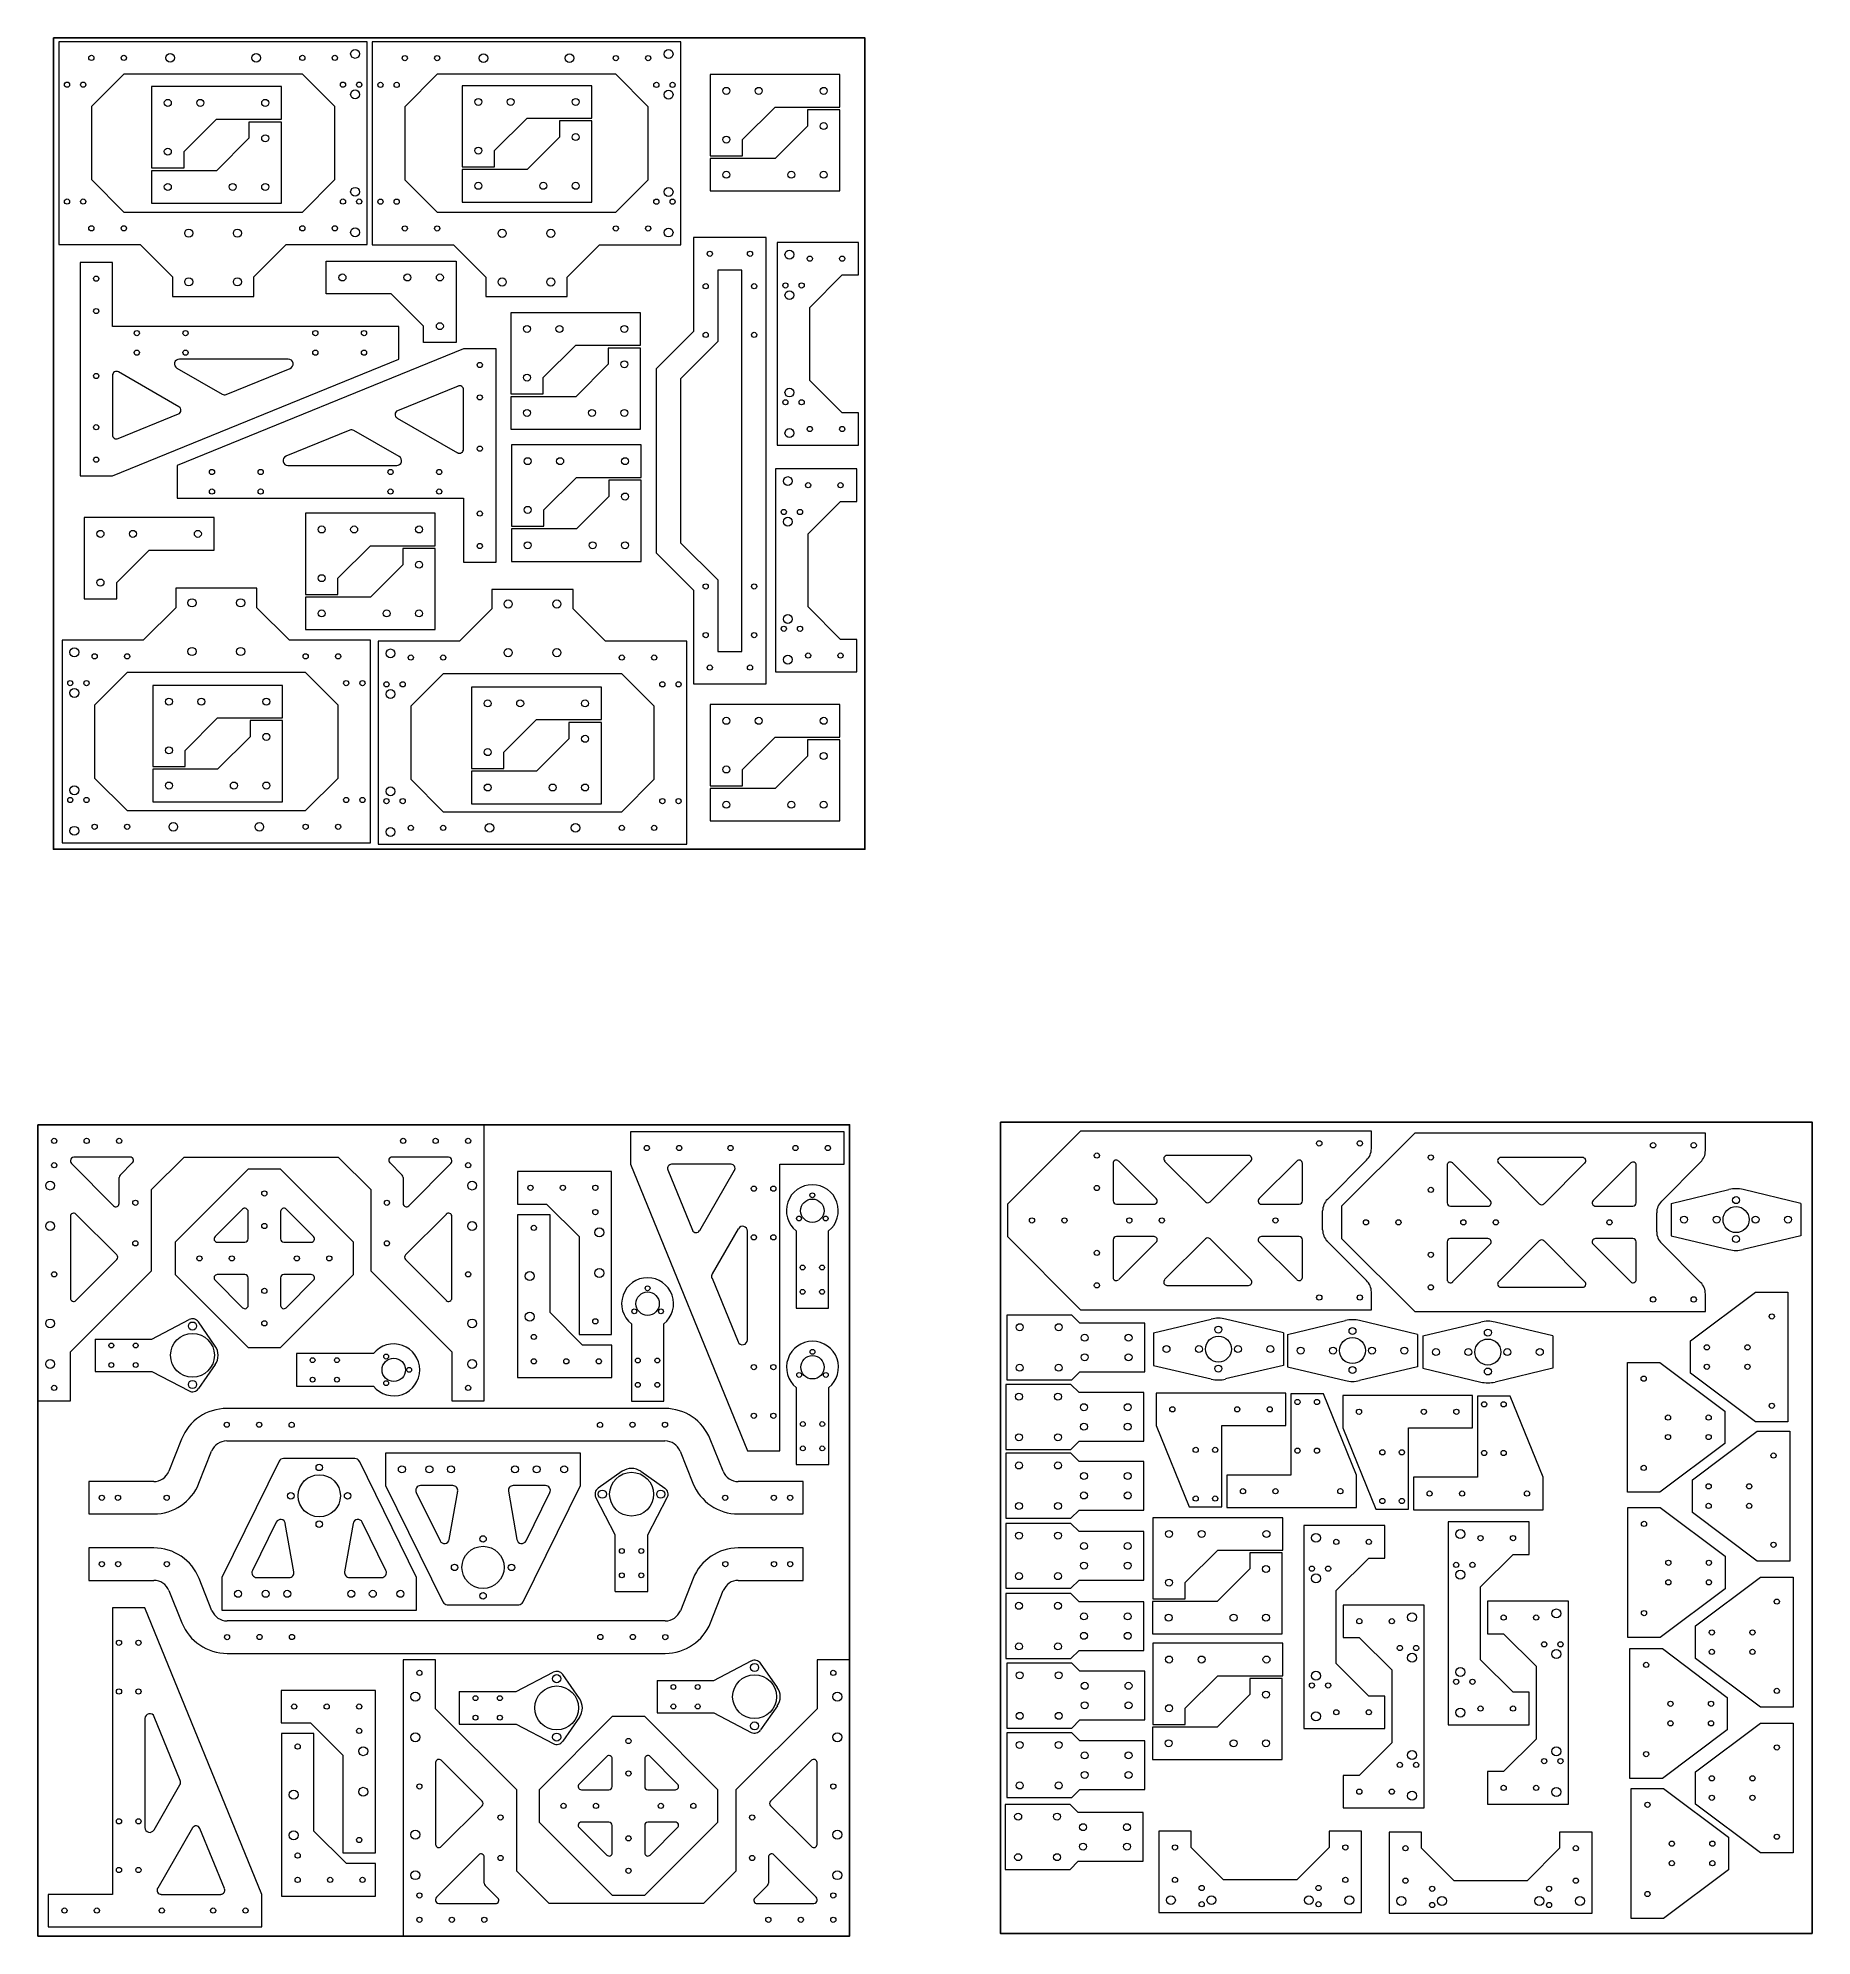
# Model space of a CAD drawing. Header units: millimetres. Extents: x 0 to 1093, y -500 to 670.
import ezdxf

# ---------------------------------------------------------------- set-up
doc = ezdxf.new("R2010")
doc.units = ezdxf.units.MM

msp = doc.modelspace()

# ---------------------------------------------------------------- linework, layer by layer
at = {"color": 7, "linetype": 'Continuous', "lineweight": 0}
for p, q in [((12.9, 667.4), (12.9, 542.4)), ((202.9, 667.4), (12.9, 667.4)), ((202.9, 542.4), (202.9, 667.4)), ((206, 667.3), (206, 542.3)), ((396, 667.3), (206, 667.3)), ((396, 542.3), (396, 667.3)), ((52.9, 647.4), (32.9, 627.4)), ((162.9, 647.4), (52.9, 647.4)), ((182.9, 627.4), (162.9, 647.4)), ((246, 647.3), (226, 627.3)), ((356, 647.3), (246, 647.3)), ((376, 627.3), (356, 647.3)), ((414.1, 647.1), (414.1, 597.1)), ((494.1, 647.1), (414.1, 647.1)), ((494.1, 627.1), (494.1, 647.1)), ((70, 639.7), (70, 589.7)), ((150, 639.7), (70, 639.7)), ((150, 619.7), (150, 639.7)), ((261.3, 640.3), (261.3, 590.3)), ((341.3, 640.3), (261.3, 640.3)), ((341.3, 620.3), (341.3, 640.3)), ((32.9, 627.4), (32.9, 582.4)), ((182.9, 582.4), (182.9, 627.4)), ((226, 627.3), (226, 582.3)), ((281.3, 600.3), (301.3, 620.3)), ((301.3, 620.3), (341.3, 620.3)), ((376, 582.3), (376, 627.3)), ((434.1, 607.1), (454.1, 627.1)), ((454.1, 627.1), (494.1, 627.1)), ((474.1, 625.4), (474.1, 615.4)), ((494.1, 625.4), (474.1, 625.4)), ((494.1, 575.4), (494.1, 625.4)), ((90, 599.7), (110, 619.7)), ((110, 619.7), (150, 619.7)), ((130, 617.9), (130, 607.9)), ((150, 617.9), (130, 617.9)), ((150, 567.9), (150, 617.9)), ((321.3, 608.6), (301.3, 588.6)), ((321.3, 618.6), (321.3, 608.6)), ((341.3, 618.6), (321.3, 618.6)), ((341.3, 568.6), (341.3, 618.6)), ((474.1, 615.4), (454.1, 595.4)), ((90, 589.7), (90, 599.7)), ((130, 607.9), (110, 587.9)), ((281.3, 590.3), (281.3, 600.3)), ((414.1, 597.1), (434.1, 597.1)), ((434.1, 597.1), (434.1, 607.1)), ((70, 589.7), (90, 589.7)), ((110, 587.9), (70, 587.9)), ((70, 587.9), (70, 567.9)), ((261.3, 590.3), (281.3, 590.3)), ((301.3, 588.6), (261.3, 588.6)), ((261.3, 588.6), (261.3, 568.6)), ((454.1, 595.4), (414.1, 595.4)), ((414.1, 595.4), (414.1, 575.4)), ((32.9, 582.4), (52.9, 562.4)), ((162.9, 562.4), (182.9, 582.4)), ((226, 582.3), (246, 562.3)), ((356, 562.3), (376, 582.3)), ((414.1, 575.4), (494.1, 575.4)), ((52.9, 562.4), (162.9, 562.4)), ((70, 567.9), (150, 567.9)), ((246, 562.3), (356, 562.3)), ((261.3, 568.6), (341.3, 568.6)), ((12.9, 542.4), (62.9, 542.4)), ((62.9, 542.4), (82.9, 522.4)), ((132.9, 522.4), (152.9, 542.4)), ((152.9, 542.4), (202.9, 542.4)), ((206, 542.3), (256, 542.3)), ((256, 542.3), (276, 522.3)), ((326, 522.3), (346, 542.3)), ((346, 542.3), (396, 542.3)), ((403.9, 546.7), (403.9, 488.9)), ((448.7, 546.7), (403.9, 546.7)), ((448.7, 271.7), (448.7, 546.7)), ((455.5, 543.7), (455.5, 418.7)), ((505.5, 543.7), (455.5, 543.7)), ((505.5, 523.7), (505.5, 543.7)), ((25.9, 531.4), (25.9, 399.8)), ((45.9, 531.4), (25.9, 531.4)), ((45.9, 491.8), (45.9, 531.4)), ((177.6, 532.1), (257.6, 532.1)), ((177.6, 512.1), (177.6, 532.1)), ((257.6, 532.1), (257.6, 482.1)), ((418.9, 526.7), (418.9, 482.7)), ((433.7, 526.7), (418.9, 526.7)), ((433.7, 291.7), (433.7, 526.7)), ((82.9, 522.4), (82.9, 510.4)), ((132.9, 510.4), (132.9, 522.4)), ((276, 522.3), (276, 510.3)), ((326, 510.3), (326, 522.3)), ((475.5, 503.7), (495.5, 523.7)), ((495.5, 523.7), (505.5, 523.7)), ((82.9, 510.4), (132.9, 510.4)), ((217.6, 512.1), (177.6, 512.1)), ((237.6, 492.1), (217.6, 512.1)), ((276, 510.3), (326, 510.3)), ((475.5, 458.7), (475.5, 503.7)), ((222.4, 491.8), (45.9, 491.8)), ((222.4, 471.8), (222.4, 491.8)), ((237.6, 482.1), (237.6, 492.1)), ((291.3, 500.4), (291.3, 450.4)), ((371.3, 500.4), (291.3, 500.4)), ((371.3, 480.4), (371.3, 500.4)), ((257.6, 482.1), (237.6, 482.1)), ((311.3, 460.4), (331.3, 480.4)), ((331.3, 480.4), (371.3, 480.4)), ((403.9, 488.9), (380.9, 465.9)), ((418.9, 482.7), (395.9, 459.7)), ((45.9, 399.8), (222.4, 471.8)), ((262.2, 478.2), (85.7, 406.2)), ((154.2, 471.8), (87.1, 471.8)), ((282.2, 478.2), (262.2, 478.2)), ((282.2, 346.6), (282.2, 478.2)), ((351.3, 468.6), (331.3, 448.6)), ((351.3, 478.6), (351.3, 468.6)), ((371.3, 478.6), (351.3, 478.6)), ((371.3, 428.6), (371.3, 478.6)), ((45.9, 461.7), (45.9, 425.1)), ((86.8, 442.4), (49.7, 463.9)), ((85.6, 466.2), (113.4, 450.2)), ((116, 450), (155.3, 466)), ((311.3, 450.4), (311.3, 460.4)), ((380.9, 465.9), (380.9, 352.4)), ((395.9, 459.7), (395.9, 358.6)), ((495.5, 438.7), (475.5, 458.7)), ((258.8, 455.2), (221.6, 440)), ((262.2, 416.3), (262.2, 452.9)), ((291.3, 450.4), (311.3, 450.4)), ((331.3, 448.6), (291.3, 448.6)), ((291.3, 448.6), (291.3, 428.6)), ((49.4, 422.8), (86.5, 438)), ((221.3, 435.5), (258.5, 414.1)), ((505.5, 438.7), (495.5, 438.7)), ((505.5, 418.7), (505.5, 438.7)), ((192.1, 428), (152.8, 411.9)), ((222.5, 411.8), (194.7, 427.8)), ((291.3, 428.6), (371.3, 428.6)), ((291.7, 418.9), (291.7, 368.9)), ((371.7, 418.9), (291.7, 418.9)), ((371.7, 398.9), (371.7, 418.9)), ((455.5, 418.7), (505.5, 418.7)), ((25.9, 399.8), (45.9, 399.8)), ((85.7, 406.2), (85.7, 386.2)), ((154, 406.2), (221, 406.2)), ((311.7, 378.9), (331.7, 398.9)), ((331.7, 398.9), (371.7, 398.9)), ((454.5, 404.1), (454.5, 279.1)), ((504.5, 404.1), (454.5, 404.1)), ((504.5, 384.1), (504.5, 404.1)), ((85.7, 386.2), (262.2, 386.2)), ((262.2, 386.2), (262.2, 346.6)), ((351.7, 387.1), (331.7, 367.1)), ((351.7, 397.1), (351.7, 387.1)), ((371.7, 397.1), (351.7, 397.1)), ((371.7, 347.1), (371.7, 397.1)), ((164.8, 376.8), (164.8, 326.8)), ((244.8, 376.8), (164.8, 376.8)), ((244.8, 356.8), (244.8, 376.8)), ((311.7, 368.9), (311.7, 378.9)), ((474.5, 364.1), (494.5, 384.1)), ((494.5, 384.1), (504.5, 384.1)), ((28.5, 374.1), (28.5, 324.1)), ((108.5, 374.1), (28.5, 374.1)), ((108.5, 354.1), (108.5, 374.1)), ((291.7, 368.9), (311.7, 368.9)), ((331.7, 367.1), (291.7, 367.1)), ((291.7, 367.1), (291.7, 347.1)), ((474.5, 319.1), (474.5, 364.1)), ((48.5, 334.1), (68.5, 354.1)), ((68.5, 354.1), (108.5, 354.1)), ((184.8, 336.8), (204.8, 356.8)), ((204.8, 356.8), (244.8, 356.8)), ((224.8, 355.1), (224.8, 345.1)), ((244.8, 355.1), (224.8, 355.1)), ((244.8, 305.1), (244.8, 355.1)), ((380.9, 352.4), (403.9, 329.4)), ((395.9, 358.6), (418.9, 335.7)), ((224.8, 345.1), (204.8, 325.1)), ((262.2, 346.6), (282.2, 346.6)), ((291.7, 347.1), (371.7, 347.1)), ((48.5, 324.1), (48.5, 334.1)), ((84.9, 330.6), (84.9, 318.6)), ((134.9, 330.6), (84.9, 330.6)), ((134.9, 318.6), (134.9, 330.6)), ((184.8, 326.8), (184.8, 336.8)), ((279.7, 329.9), (279.7, 317.9)), ((329.7, 329.9), (279.7, 329.9)), ((329.7, 317.9), (329.7, 329.9)), ((403.9, 329.4), (403.9, 271.7)), ((418.9, 335.7), (418.9, 291.7)), ((28.5, 324.1), (48.5, 324.1)), ((84.9, 318.6), (64.9, 298.6)), ((154.9, 298.6), (134.9, 318.6)), ((164.8, 326.8), (184.8, 326.8)), ((204.8, 325.1), (164.8, 325.1)), ((164.8, 325.1), (164.8, 305.1)), ((279.7, 317.9), (259.7, 297.9)), ((349.7, 297.9), (329.7, 317.9)), ((494.5, 299.1), (474.5, 319.1)), ((164.8, 305.1), (244.8, 305.1)), ((14.9, 298.6), (14.9, 173.6)), ((64.9, 298.6), (14.9, 298.6)), ((204.9, 298.6), (154.9, 298.6)), ((204.9, 173.6), (204.9, 298.6)), ((209.7, 297.9), (209.7, 172.9)), ((259.7, 297.9), (209.7, 297.9)), ((399.7, 297.9), (349.7, 297.9)), ((399.7, 172.9), (399.7, 297.9)), ((504.5, 299.1), (494.5, 299.1)), ((504.5, 279.1), (504.5, 299.1)), ((418.9, 291.7), (433.7, 291.7)), ((54.9, 278.6), (34.9, 258.6)), ((164.9, 278.6), (54.9, 278.6)), ((70.7, 270.7), (70.7, 220.7)), ((150.7, 270.7), (70.7, 270.7)), ((150.7, 250.7), (150.7, 270.7)), ((184.9, 258.6), (164.9, 278.6)), ((249.7, 277.9), (229.7, 257.9)), ((359.7, 277.9), (249.7, 277.9)), ((267.1, 269.6), (267.1, 219.6)), ((347.1, 269.6), (267.1, 269.6)), ((347.1, 249.6), (347.1, 269.6)), ((379.7, 257.9), (359.7, 277.9)), ((403.9, 271.7), (448.7, 271.7)), ((454.5, 279.1), (504.5, 279.1)), ((34.9, 258.6), (34.9, 213.6)), ((184.9, 213.6), (184.9, 258.6)), ((229.7, 257.9), (229.7, 212.9)), ((379.7, 212.9), (379.7, 257.9)), ((414.1, 258.9), (414.1, 208.9)), ((494.1, 258.9), (414.1, 258.9)), ((494.1, 238.9), (494.1, 258.9)), ((90.7, 230.7), (110.7, 250.7)), ((110.7, 250.7), (150.7, 250.7)), ((130.7, 249), (130.7, 239)), ((150.7, 249), (130.7, 249)), ((150.7, 199), (150.7, 249)), ((287.1, 229.6), (307.1, 249.6)), ((307.1, 249.6), (347.1, 249.6)), ((327.1, 247.8), (327.1, 237.8)), ((347.1, 247.8), (327.1, 247.8)), ((347.1, 197.8), (347.1, 247.8)), ((130.7, 239), (110.7, 219)), ((327.1, 237.8), (307.1, 217.8)), ((434.1, 218.9), (454.1, 238.9)), ((454.1, 238.9), (494.1, 238.9)), ((474.1, 237.2), (474.1, 227.2)), ((494.1, 237.2), (474.1, 237.2)), ((494.1, 187.2), (494.1, 237.2)), ((90.7, 220.7), (90.7, 230.7)), ((287.1, 219.6), (287.1, 229.6)), ((474.1, 227.2), (454.1, 207.2)), ((34.9, 213.6), (54.9, 193.6)), ((70.7, 220.7), (90.7, 220.7)), ((110.7, 219), (70.7, 219)), ((70.7, 219), (70.7, 199)), ((164.9, 193.6), (184.9, 213.6)), ((229.7, 212.9), (249.7, 192.9)), ((267.1, 219.6), (287.1, 219.6)), ((307.1, 217.8), (267.1, 217.8)), ((267.1, 217.8), (267.1, 197.8)), ((359.7, 192.9), (379.7, 212.9)), ((434.1, 208.9), (434.1, 218.9)), ((70.7, 199), (150.7, 199)), ((414.1, 208.9), (434.1, 208.9)), ((454.1, 207.2), (414.1, 207.2)), ((414.1, 207.2), (414.1, 187.2)), ((54.9, 193.6), (164.9, 193.6)), ((249.7, 192.9), (359.7, 192.9)), ((267.1, 197.8), (347.1, 197.8)), ((414.1, 187.2), (494.1, 187.2)), ((14.9, 173.6), (204.9, 173.6)), ((209.7, 172.9), (399.7, 172.9)), ((0, 0), (0, -170.2)), ((275, 0), (0, 0)), ((275, -170.2), (275, 0)), ((496.7, -4.4), (365.1, -4.4)), ((365.1, -4.4), (365.1, -24.4)), ((496.7, -24.4), (496.7, -4.4)), ((642.4, -4), (597.4, -49)), ((821.5, -4), (642.4, -4)), ((848.2, -5.2), (803.2, -50.2)), ((821.5, -14.8), (821.5, -4)), ((1027.3, -5.2), (848.2, -5.2)), ((1027.3, -16), (1027.3, -5.2)), ((20, -22), (20, -22.6)), ((56.9, -20), (22, -20)), ((70, -40), (90, -20)), ((90, -20), (185, -20)), ((185, -20), (205, -40)), ((253, -20), (218.1, -20)), ((255, -22.6), (255, -22)), ((689, -45.5), (665.9, -22.4)), ((694.1, -22.4), (719.3, -47.5)), ((745.9, -19), (695.6, -19)), ((722.1, -47.5), (747.3, -22.4)), ((775.6, -22.4), (752.4, -45.5)), ((794.5, -46), (818.6, -21.9)), ((951.6, -20.2), (901.3, -20.2)), ((1000.2, -47.3), (1024.3, -23.1)), ((20.6, -24), (46.6, -50)), ((50, -48.6), (50, -32.5)), ((50.6, -31.1), (58.3, -23.4)), ((129.5, -27.4), (84.5, -72.4)), ((149.5, -27.4), (129.5, -27.4)), ((194.5, -72.4), (149.5, -27.4)), ((216.7, -23.4), (224.4, -31.1)), ((225, -32.5), (225, -48.6)), ((228.4, -50), (254.4, -24)), ((295.4, -28.9), (295.4, -48.9)), ((353.4, -28.9), (295.4, -28.9)), ((353.4, -129.2), (353.4, -28.9)), ((365.1, -24.4), (437.1, -200.9)), ((388.1, -27.8), (403.2, -65)), ((427, -24.4), (390.4, -24.4)), ((407.7, -65.3), (429.1, -28.1)), ((457.1, -24.4), (496.7, -24.4)), ((457.1, -200.9), (457.1, -24.4)), ((662.4, -23.8), (662.4, -47)), ((779, -47), (779, -23.8)), ((868.2, -25), (868.2, -48.2)), ((894.8, -46.8), (871.6, -23.6)), ((899.9, -23.6), (925, -48.8)), ((927.9, -48.8), (953, -23.6)), ((981.3, -23.6), (958.1, -46.8)), ((984.7, -48.2), (984.7, -25)), ((70, -90), (70, -40)), ((205, -40), (205, -90)), ((1006.2, -48.5), (1041.8, -40)), ((1086.2, -48.5), (1050.6, -40)), ((20, -56.5), (20, -106.9)), ((48.6, -80.3), (23.4, -55.1)), ((126.1, -52), (109.1, -69)), ((129.5, -70.4), (129.5, -53.5)), ((149.5, -53.5), (149.5, -70.4)), ((169.8, -69), (152.9, -52)), ((251.6, -55.1), (226.4, -80.3)), ((255, -106.9), (255, -56.5)), ((295.4, -48.9), (313.4, -48.9)), ((295.5, -55.6), (295.5, -155.8)), ((315.5, -55.6), (295.5, -55.6)), ((313.4, -48.9), (333.4, -68.9)), ((315.5, -115.8), (315.5, -55.6)), ((597.4, -49), (597.4, -69)), ((664.4, -49), (687.6, -49)), ((753.8, -49), (777, -49)), ((791.5, -64.8), (791.5, -53.1)), ((803.2, -50.2), (803.2, -70.2)), ((870.2, -50.2), (893.3, -50.2)), ((959.6, -50.2), (982.7, -50.2)), ((997.3, -66), (997.3, -54.3)), ((1006.2, -48.5), (1006.2, -68.5)), ((1086.2, -48.5), (1086.2, -68.5)), ((333.4, -68.9), (333.4, -129.2)), ((431.5, -64.1), (415.4, -91.9)), ((437.1, -132.6), (437.1, -65.6)), ((467.1, -65.5), (467.1, -113)), ((487.1, -113), (487.1, -65.5)), ((597.4, -69), (642.4, -114)), ((687.6, -69), (664.4, -69)), ((777, -69), (753.8, -69)), ((1006.2, -68.5), (1041.8, -77)), ((1086.2, -68.5), (1050.6, -77)), ((84.5, -72.4), (84.5, -92.4)), ((110.5, -72.4), (127.5, -72.4)), ((151.5, -72.4), (168.4, -72.4)), ((194.5, -92.4), (194.5, -72.4)), ((662.4, -71), (662.4, -94.1)), ((665.9, -95.5), (689, -72.4)), ((719.3, -70.4), (694.1, -95.5)), ((747.3, -95.5), (722.1, -70.4)), ((752.4, -72.4), (775.6, -95.5)), ((779, -94.1), (779, -71)), ((818.6, -96), (794.5, -71.9)), ((803.2, -70.2), (848.2, -115.2)), ((868.2, -72.2), (868.2, -95.4)), ((893.3, -70.2), (870.2, -70.2)), ((871.6, -96.8), (894.8, -73.6)), ((925, -71.6), (899.9, -96.8)), ((953, -96.8), (927.9, -71.6)), ((958.1, -73.6), (981.3, -96.8)), ((982.7, -70.2), (959.6, -70.2)), ((984.7, -95.4), (984.7, -72.2)), ((1024.3, -97.3), (1000.2, -73.1)), ((20, -140), (70, -90)), ((23.4, -108.3), (48.6, -83.1)), ((84.5, -92.4), (129.5, -137.4)), ((127.5, -92.4), (110.5, -92.4)), ((149.5, -137.4), (194.5, -92.4)), ((168.4, -92.4), (151.5, -92.4)), ((205, -90), (255, -140)), ((226.4, -83.1), (251.6, -108.3)), ((109.1, -95.8), (126.1, -112.8)), ((129.5, -111.4), (129.5, -94.4)), ((149.5, -94.4), (149.5, -111.4)), ((152.9, -112.8), (169.8, -95.8)), ((415.3, -94.5), (431.3, -133.8)), ((695.6, -99), (745.9, -99)), ((821.5, -114), (821.5, -103.1)), ((901.3, -100.2), (951.6, -100.2)), ((1018.2, -133.2), (1058.2, -103.2)), ((1027.3, -115.2), (1027.3, -104.3)), ((1058.2, -103.2), (1078.2, -103.2)), ((1078.2, -103.2), (1078.2, -183.2)), ((335.5, -135.8), (315.5, -115.8)), ((467.1, -113), (487.1, -113)), ((642.4, -114), (821.5, -114)), ((848.2, -115.2), (1027.3, -115.2)), ((70.2, -132.1), (93.1, -120.1)), ((109.2, -136.4), (98.9, -121.5)), ((365.6, -122.8), (365.6, -170.3)), ((385.6, -170.3), (385.6, -122.8)), ((636.9, -117.3), (596.9, -117.3)), ((596.9, -117.3), (596.9, -157.3)), ((641.9, -122.3), (636.9, -117.3)), ((681.9, -122.3), (641.9, -122.3)), ((681.9, -152.3), (681.9, -122.3)), ((687.3, -128.3), (722.9, -119.8)), ((687.3, -128.3), (687.3, -148.3)), ((767.3, -128.3), (731.7, -119.8)), ((767.3, -128.3), (767.3, -148.3)), ((769.9, -129.2), (805.5, -120.7)), ((849.9, -129.2), (814.3, -120.7)), ((853.3, -130.1), (888.9, -121.6)), ((933.3, -130.1), (897.7, -121.6)), ((20, -170.2), (20, -140)), ((35.2, -132.1), (35.2, -152.1)), ((35.2, -132.1), (70.2, -132.1)), ((129.5, -137.4), (149.5, -137.4)), ((255, -140), (255, -170.2)), ((333.4, -129.2), (353.4, -129.2)), ((353.5, -135.8), (335.5, -135.8)), ((353.5, -155.8), (353.5, -135.8)), ((769.9, -129.2), (769.9, -149.2)), ((849.9, -129.2), (849.9, -149.2)), ((853.3, -130.1), (853.3, -150.1)), ((933.3, -130.1), (933.3, -150.1)), ((1018.2, -153.2), (1018.2, -133.2)), ((35.2, -152.1), (70.2, -152.1)), ((70.2, -152.1), (93.1, -164)), ((109.2, -147.8), (98.9, -162.6)), ((206.7, -141.1), (159.2, -141.1)), ((159.2, -141.1), (159.2, -161.1)), ((687.3, -148.3), (722.9, -156.7)), ((767.3, -148.3), (731.7, -156.7)), ((769.9, -149.2), (805.5, -157.7)), ((849.9, -149.2), (814.3, -157.7)), ((853.3, -150.1), (888.9, -158.6)), ((933.3, -150.1), (897.7, -158.6)), ((979.3, -146.5), (999.3, -146.5)), ((979.3, -226.5), (979.3, -146.5)), ((999.3, -146.5), (1039.3, -176.5)), ((159.2, -161.1), (206.7, -161.1)), ((295.5, -155.8), (353.5, -155.8)), ((467.2, -162), (467.2, -209.5)), ((487.2, -209.5), (487.2, -162)), ((636.4, -160.1), (596.4, -160.1)), ((596.4, -160.1), (596.4, -200.1)), ((596.9, -157.3), (636.9, -157.3)), ((641.4, -165.1), (636.4, -160.1)), ((636.9, -157.3), (641.9, -152.3)), ((641.9, -152.3), (681.9, -152.3)), ((1058.2, -183.2), (1018.2, -153.2)), ((0, -170.2), (20, -170.2)), ((386.3, -174.9), (116.3, -174.9)), ((255, -170.2), (275, -170.2)), ((365.6, -170.3), (385.6, -170.3)), ((681.4, -165.1), (641.4, -165.1)), ((681.4, -195.1), (681.4, -165.1)), ((688.9, -165.4), (688.9, -185.4)), ((768.9, -165.4), (688.9, -165.4)), ((768.9, -185.4), (768.9, -165.4)), ((772, -165.9), (772, -215.9)), ((792, -165.9), (772, -165.9)), ((812.4, -215.9), (792, -165.9)), ((803.9, -166.9), (803.9, -186.9)), ((883.9, -166.9), (803.9, -166.9)), ((883.9, -186.9), (883.9, -166.9)), ((887, -167.3), (887, -217.3)), ((907, -167.3), (887, -167.3)), ((927.4, -217.3), (907, -167.3)), ((688.9, -185.4), (709.3, -235.4)), ((729.3, -185.4), (768.9, -185.4)), ((729.3, -235.4), (729.3, -185.4)), ((803.9, -186.9), (824.3, -236.9)), ((844.3, -186.9), (883.9, -186.9)), ((844.3, -236.9), (844.3, -186.9)), ((1039.3, -176.5), (1039.3, -196.5)), ((1078.2, -183.2), (1058.2, -183.2)), ((88.5, -193.8), (80.6, -213.6)), ((116.3, -194.9), (386.3, -194.9)), ((422.1, -213.6), (414.2, -193.8)), ((636.4, -200.1), (641.4, -195.1)), ((641.4, -195.1), (681.4, -195.1)), ((1039.3, -196.5), (999.3, -226.5)), ((1019.3, -218.9), (1059.3, -188.9)), ((1059.3, -188.9), (1079.3, -188.9)), ((1079.3, -188.9), (1079.3, -268.9)), ((99.1, -221), (107, -201.2)), ((148.6, -207.3), (113.3, -279.1)), ((195.3, -205.7), (151.3, -205.7)), ((233.3, -279.1), (198, -207.3)), ((214.2, -202.4), (214.2, -222.4)), ((334.2, -202.4), (214.2, -202.4)), ((334.2, -222.4), (334.2, -202.4)), ((395.6, -201.2), (403.5, -221)), ((437.1, -200.9), (457.1, -200.9)), ((467.2, -209.5), (487.2, -209.5)), ((596.4, -200.1), (636.4, -200.1)), ((636.4, -202.5), (596.4, -202.5)), ((596.4, -202.5), (596.4, -242.5)), ((641.4, -207.5), (636.4, -202.5)), ((681.4, -207.5), (641.4, -207.5)), ((681.4, -237.5), (681.4, -207.5)), ((71.3, -219.9), (31.3, -219.9)), ((31.3, -219.9), (31.3, -239.9)), ((359.9, -213.6), (345.1, -224)), ((371.4, -213.6), (386.2, -224)), ((471.4, -219.9), (431.4, -219.9)), ((471.4, -239.9), (471.4, -219.9)), ((732.4, -215.9), (732.4, -235.9)), ((772, -215.9), (732.4, -215.9)), ((812.4, -235.9), (812.4, -215.9)), ((847.4, -217.3), (847.4, -237.3)), ((887, -217.3), (847.4, -217.3)), ((927.4, -237.3), (927.4, -217.3)), ((1019.3, -238.9), (1019.3, -218.9)), ((214.2, -222.4), (249.5, -294.1)), ((233.1, -226.7), (247.7, -256.4)), ((255.6, -222.4), (235.7, -222.4)), ((253.3, -255.6), (258.6, -225.9)), ((289.8, -225.9), (295.1, -255.6)), ((312.7, -222.4), (292.8, -222.4)), ((298.9, -294.1), (334.2, -222.4)), ((300.7, -256.4), (315.4, -226.7)), ((355.7, -252.7), (343.7, -229.8)), ((375.7, -252.7), (387.6, -229.8)), ((999.3, -226.5), (979.3, -226.5)), ((31.3, -239.9), (71.3, -239.9)), ((146.8, -245), (132.1, -274.7)), ((214.4, -274.7), (199.8, -245)), ((431.4, -239.9), (471.4, -239.9)), ((596.4, -242.5), (636.4, -242.5)), ((636.4, -242.5), (641.4, -237.5)), ((641.4, -237.5), (681.4, -237.5)), ((686.9, -242.2), (686.9, -292.2)), ((766.9, -242.2), (686.9, -242.2)), ((709.3, -235.4), (729.3, -235.4)), ((732.4, -235.9), (812.4, -235.9)), ((766.9, -262.2), (766.9, -242.2)), ((824.3, -236.9), (844.3, -236.9)), ((847.4, -237.3), (927.4, -237.3)), ((868.8, -244.8), (868.8, -369.8)), ((918.8, -244.8), (868.8, -244.8)), ((918.8, -264.8), (918.8, -244.8)), ((979.5, -236), (999.5, -236)), ((979.5, -316), (979.5, -236)), ((999.5, -236), (1039.5, -266)), ((1059.3, -268.9), (1019.3, -238.9)), ((157.7, -275.6), (152.4, -245.8)), ((194.1, -245.8), (188.9, -275.6)), ((355.7, -287.7), (355.7, -252.7)), ((375.7, -287.7), (375.7, -252.7)), ((636.4, -245.7), (596.4, -245.7)), ((596.4, -245.7), (596.4, -285.7)), ((641.4, -250.7), (636.4, -245.7)), ((681.4, -250.7), (641.4, -250.7)), ((681.4, -280.7), (681.4, -250.7)), ((779.9, -247.1), (779.9, -372.1)), ((829.9, -247.1), (779.9, -247.1)), ((829.9, -267.1), (829.9, -247.1)), ((31.4, -260.8), (31.4, -280.8)), ((71.4, -260.8), (31.4, -260.8)), ((471.5, -260.8), (431.5, -260.8)), ((471.5, -280.8), (471.5, -260.8)), ((706.9, -282.2), (726.9, -262.2)), ((726.9, -262.2), (766.9, -262.2)), ((746.6, -263.8), (746.6, -273.8)), ((766.6, -263.8), (746.6, -263.8)), ((766.6, -313.8), (766.6, -263.8)), ((799.9, -287.1), (819.9, -267.1)), ((819.9, -267.1), (829.9, -267.1)), ((888.8, -284.8), (908.8, -264.8)), ((908.8, -264.8), (918.8, -264.8)), ((1039.5, -266), (1039.5, -286)), ((1079.3, -268.9), (1059.3, -268.9)), ((107.2, -299.5), (99.3, -279.7)), ((113.3, -279.1), (113.3, -299.1)), ((134.8, -279.1), (154.7, -279.1)), ((191.9, -279.1), (211.7, -279.1)), ((233.3, -299.1), (233.3, -279.1)), ((403.7, -279.7), (395.8, -299.5)), ((746.6, -273.8), (726.6, -293.8)), ((1021.3, -308.9), (1061.3, -278.9)), ((1061.3, -278.9), (1081.3, -278.9)), ((1081.3, -278.9), (1081.3, -358.9)), ((31.4, -280.8), (71.4, -280.8)), ((80.7, -287.1), (88.6, -306.9)), ((355.7, -287.7), (375.7, -287.7)), ((414.3, -306.9), (422.2, -287.1)), ((431.5, -280.8), (471.5, -280.8)), ((596.4, -285.7), (636.4, -285.7)), ((636.4, -289), (596.4, -289)), ((596.4, -289), (596.4, -329)), ((636.4, -285.7), (641.4, -280.7)), ((641.4, -294), (636.4, -289)), ((641.4, -280.7), (681.4, -280.7)), ((686.9, -292.2), (706.9, -292.2)), ((706.9, -292.2), (706.9, -282.2)), ((799.9, -332.1), (799.9, -287.1)), ((888.8, -329.8), (888.8, -284.8)), ((1039.5, -286), (999.5, -316)), ((45.9, -297.8), (45.9, -474.3)), ((65.9, -297.8), (45.9, -297.8)), ((137.9, -474.3), (65.9, -297.8)), ((113.3, -299.1), (233.3, -299.1)), ((252.2, -295.8), (296.2, -295.8)), ((681.4, -294), (641.4, -294)), ((681.4, -324), (681.4, -294)), ((726.6, -293.8), (686.6, -293.8)), ((686.6, -293.8), (686.6, -313.8)), ((804.1, -296), (804.1, -316)), ((854.1, -296), (804.1, -296)), ((854.1, -421), (854.1, -296)), ((893, -293.7), (893, -313.7)), ((943, -293.7), (893, -293.7)), ((943, -418.7), (943, -293.7)), ((386.5, -305.8), (116.5, -305.8)), ((686.6, -313.8), (766.6, -313.8)), ((893, -313.7), (903, -313.7)), ((903, -313.7), (923, -333.7)), ((1021.3, -328.9), (1021.3, -308.9)), ((116.5, -325.8), (386.5, -325.8)), ((636.4, -329), (641.4, -324)), ((641.4, -324), (681.4, -324)), ((686.9, -319.6), (686.9, -369.6)), ((766.9, -319.6), (686.9, -319.6)), ((766.9, -339.6), (766.9, -319.6)), ((804.1, -316), (814.1, -316)), ((814.1, -316), (834.1, -336)), ((999.5, -316), (979.5, -316)), ((980.8, -322.9), (1000.8, -322.9)), ((980.8, -402.9), (980.8, -322.9)), ((1000.8, -322.9), (1040.8, -352.9)), ((225, -329.8), (225, -500)), ((245, -329.8), (225, -329.8)), ((245, -360), (245, -329.8)), ((294.6, -349.4), (317.5, -337.4)), ((333.6, -353.7), (323.3, -338.9)), ((416.5, -342.5), (439.4, -330.5)), ((455.6, -346.8), (445.2, -331.9)), ((480, -329.8), (480, -360)), ((500, -329.8), (480, -329.8)), ((500, -500), (500, -329.8)), ((596.4, -329), (636.4, -329)), ((636.9, -331.8), (596.9, -331.8)), ((596.9, -331.8), (596.9, -371.8)), ((641.9, -336.8), (636.9, -331.8)), ((681.9, -336.8), (641.9, -336.8)), ((681.9, -366.8), (681.9, -336.8)), ((819.9, -352.1), (799.9, -332.1)), ((834.1, -336), (834.1, -381)), ((908.8, -349.8), (888.8, -329.8)), ((923, -333.7), (923, -378.7)), ((1061.3, -358.9), (1021.3, -328.9)), ((149.9, -348.6), (149.9, -368.6)), ((207.9, -348.6), (149.9, -348.6)), ((207.9, -448.8), (207.9, -348.6)), ((259.6, -349.4), (259.6, -369.4)), ((259.6, -349.4), (294.6, -349.4)), ((381.5, -342.5), (381.5, -362.5)), ((381.5, -342.5), (416.5, -342.5)), ((706.9, -359.6), (726.9, -339.6)), ((726.9, -339.6), (766.9, -339.6)), ((746.6, -341.2), (746.6, -351.2)), ((766.6, -341.2), (746.6, -341.2)), ((766.6, -391.2), (766.6, -341.2)), ((918.8, -349.8), (908.8, -349.8)), ((918.8, -369.8), (918.8, -349.8)), ((295, -410), (245, -360)), ((381.5, -362.5), (416.5, -362.5)), ((416.5, -362.5), (439.4, -374.5)), ((480, -360), (430, -410)), ((455.6, -358.2), (445.2, -373)), ((706.9, -369.6), (706.9, -359.6)), ((746.6, -351.2), (726.6, -371.2)), ((829.9, -352.1), (819.9, -352.1)), ((829.9, -372.1), (829.9, -352.1)), ((1040.8, -352.9), (1040.8, -372.9)), ((1081.3, -358.9), (1061.3, -358.9)), ((65.9, -366), (65.9, -433.1)), ((87.7, -404.2), (71.6, -364.9)), ((149.9, -368.6), (167.9, -368.6)), ((167.9, -368.6), (187.9, -388.6)), ((259.6, -369.4), (294.6, -369.4)), ((294.6, -369.4), (317.5, -381.4)), ((353.8, -364.8), (308.8, -409.8)), ((333.6, -365.1), (323.3, -380)), ((373.8, -364.8), (353.8, -364.8)), ((418.8, -409.8), (373.8, -364.8)), ((596.9, -371.8), (636.9, -371.8)), ((636.9, -371.8), (641.9, -366.8)), ((641.9, -366.8), (681.9, -366.8)), ((726.6, -371.2), (686.6, -371.2)), ((686.6, -371.2), (686.6, -391.2)), ((686.9, -369.6), (706.9, -369.6)), ((779.9, -372.1), (829.9, -372.1)), ((868.8, -369.8), (918.8, -369.8)), ((1040.8, -372.9), (1000.8, -402.9)), ((1021.3, -398.8), (1061.3, -368.8)), ((1061.3, -368.8), (1081.3, -368.8)), ((1081.3, -368.8), (1081.3, -448.8)), ((150, -375.2), (150, -475.4)), ((170, -375.2), (150, -375.2)), ((170, -435.4), (170, -375.2)), ((636.9, -374.7), (596.9, -374.7)), ((596.9, -374.7), (596.9, -414.7)), ((641.9, -379.7), (636.9, -374.7)), ((681.9, -379.7), (641.9, -379.7)), ((681.9, -409.7), (681.9, -379.7)), ((834.1, -381), (814.1, -401)), ((923, -378.7), (903, -398.7)), ((187.9, -388.6), (187.9, -448.8)), ((245, -393.1), (245, -443.5)), ((273.6, -416.9), (248.4, -391.7)), ((350.4, -389.4), (333.4, -406.4)), ((353.8, -407.8), (353.8, -390.8)), ((373.8, -390.8), (373.8, -407.8)), ((394.1, -406.4), (377.2, -389.4)), ((476.6, -391.7), (451.4, -416.9)), ((480, -443.5), (480, -393.1)), ((686.6, -391.2), (766.6, -391.2)), ((71.5, -434.6), (87.5, -406.8)), ((804.1, -401), (804.1, -421)), ((814.1, -401), (804.1, -401)), ((893, -398.7), (893, -418.7)), ((903, -398.7), (893, -398.7)), ((1000.8, -402.9), (980.8, -402.9)), ((981.6, -409.1), (1001.6, -409.1)), ((981.6, -489.1), (981.6, -409.1)), ((1001.6, -409.1), (1041.6, -439.1)), ((1021.3, -418.8), (1021.3, -398.8)), ((248.4, -444.9), (273.6, -419.7)), ((295, -460), (295, -410)), ((308.8, -409.8), (308.8, -429.8)), ((334.8, -409.8), (351.8, -409.8)), ((375.8, -409.8), (392.7, -409.8)), ((418.8, -429.8), (418.8, -409.8)), ((430, -410), (430, -460)), ((451.4, -419.7), (476.6, -444.9)), ((635.9, -418.9), (595.9, -418.9)), ((595.9, -418.9), (595.9, -458.9)), ((596.9, -414.7), (636.9, -414.7)), ((640.9, -423.9), (635.9, -418.9)), ((636.9, -414.7), (641.9, -409.7)), ((641.9, -409.7), (681.9, -409.7)), ((804.1, -421), (854.1, -421)), ((893, -418.7), (943, -418.7)), ((1061.3, -448.8), (1021.3, -418.8)), ((308.8, -429.8), (353.8, -474.8)), ((351.8, -429.8), (334.8, -429.8)), ((353.8, -448.7), (353.8, -431.8)), ((373.8, -474.8), (418.8, -429.8)), ((373.8, -431.8), (373.8, -448.7)), ((392.7, -429.8), (375.8, -429.8)), ((680.9, -423.9), (640.9, -423.9)), ((680.9, -453.9), (680.9, -423.9)), ((95.2, -433.4), (73.8, -470.5)), ((114.9, -470.8), (99.7, -433.7)), ((190, -455.4), (170, -435.4)), ((333.4, -433.2), (350.4, -450.2)), ((377.2, -450.2), (394.1, -433.2)), ((710.5, -435.4), (690.5, -435.4)), ((690.5, -435.4), (690.5, -485.4)), ((710.5, -445.4), (710.5, -435.4)), ((795.5, -435.4), (795.5, -445.4)), ((815.5, -435.4), (795.5, -435.4)), ((815.5, -485.4), (815.5, -435.4)), ((852.5, -435.9), (832.5, -435.9)), ((832.5, -435.9), (832.5, -485.9)), ((852.5, -445.9), (852.5, -435.9)), ((937.5, -435.9), (937.5, -445.9)), ((957.5, -435.9), (937.5, -435.9)), ((957.5, -485.9), (957.5, -435.9)), ((1041.6, -439.1), (1041.6, -459.1)), ((187.9, -448.8), (207.9, -448.8)), ((208, -455.4), (190, -455.4)), ((208, -475.4), (208, -455.4)), ((271.6, -450), (245.6, -476)), ((275, -467.5), (275, -451.4)), ((450, -451.4), (450, -467.5)), ((479.4, -476), (453.4, -450)), ((635.9, -458.9), (640.9, -453.9)), ((640.9, -453.9), (680.9, -453.9)), ((730.5, -465.4), (710.5, -445.4)), ((795.5, -445.4), (775.5, -465.4)), ((872.5, -465.9), (852.5, -445.9)), ((937.5, -445.9), (917.5, -465.9)), ((1081.3, -448.8), (1061.3, -448.8)), ((315, -480), (295, -460)), ((430, -460), (410, -480)), ((595.9, -458.9), (635.9, -458.9)), ((775.5, -465.4), (730.5, -465.4)), ((917.5, -465.9), (872.5, -465.9)), ((1041.6, -459.1), (1001.6, -489.1)), ((6.3, -474.3), (6.3, -494.3)), ((45.9, -474.3), (6.3, -474.3)), ((75.9, -474.3), (112.6, -474.3)), ((137.9, -494.3), (137.9, -474.3)), ((150, -475.4), (208, -475.4)), ((245, -477.4), (245, -478)), ((283.3, -476.6), (275.6, -468.9)), ((353.8, -474.8), (373.8, -474.8)), ((449.4, -468.9), (441.7, -476.6)), ((480, -478), (480, -477.4)), ((247, -480), (281.9, -480)), ((410, -480), (315, -480)), ((443.1, -480), (478, -480)), ((690.5, -485.4), (815.5, -485.4)), ((832.5, -485.9), (957.5, -485.9)), ((1001.6, -489.1), (981.6, -489.1)), ((6.3, -494.3), (137.9, -494.3)), ((225, -500), (500, -500))]:
    msp.add_line(p, q, dxfattribs=at)
for points in [[(9.5, 669.7), (509.5, 669.7), (509.5, 169.7), (9.5, 169.7)], [(0, 0), (500, 0), (500, -500), (0, -500)], [(593, 1.6), (1093, 1.6), (1093, -498.4), (593, -498.4)]]:
    msp.add_lwpolyline(points, close=True)
for centre, radius in [((32.9, 657.4), 1.6), ((52.9, 657.4), 1.6), ((81.4, 657.4), 2.65), ((134.4, 657.4), 2.65), ((162.9, 657.4), 1.6), ((182.9, 657.4), 1.6), ((195.4, 659.9), 2.75), ((226, 657.3), 1.6), ((246, 657.3), 1.6), ((274.5, 657.3), 2.65), ((327.5, 657.3), 2.65), ((356, 657.3), 1.6), ((376, 657.3), 1.6), ((388.5, 659.8), 2.75), ((17.9, 640.9), 1.6), ((27.9, 640.9), 1.6), ((80, 629.7), 2.15), ((100, 629.7), 2.15), ((140, 629.7), 2.15), ((187.9, 640.9), 1.6), ((195.4, 634.9), 2.75), ((197.9, 640.9), 1.6), ((211, 640.8), 1.6), ((221, 640.8), 1.6), ((271.3, 630.3), 2.15), ((291.3, 630.3), 2.15), ((331.3, 630.3), 2.15), ((381, 640.8), 1.6), ((388.5, 634.8), 2.75), ((391, 640.8), 1.6), ((424.1, 637.1), 2.15), ((444.1, 637.1), 2.15), ((484.1, 637.1), 2.15), ((140, 607.9), 2.15), ((331.3, 608.6), 2.15), ((424.1, 607.1), 2.15), ((484.1, 615.4), 2.15), ((80, 599.7), 2.15), ((271.3, 600.3), 2.15), ((424.1, 585.4), 2.15), ((464.1, 585.4), 2.15), ((484.1, 585.4), 2.15), ((80, 577.9), 2.15), ((120, 577.9), 2.15), ((140, 577.9), 2.15), ((195.4, 574.9), 2.75), ((271.3, 578.6), 2.15), ((311.3, 578.6), 2.15), ((331.3, 578.6), 2.15), ((388.5, 574.8), 2.75), ((17.9, 568.9), 1.6), ((27.9, 568.9), 1.6), ((187.9, 568.9), 1.6), ((197.9, 568.9), 1.6), ((211, 568.8), 1.6), ((221, 568.8), 1.6), ((381, 568.8), 1.6), ((391, 568.8), 1.6), ((32.9, 552.4), 1.6), ((52.9, 552.4), 1.6), ((92.9, 549.4), 2.5), ((122.9, 549.4), 2.5), ((162.9, 552.4), 1.6), ((182.9, 552.4), 1.6), ((195.4, 549.9), 2.75), ((226, 552.3), 1.6), ((246, 552.3), 1.6), ((286, 549.3), 2.5), ((316, 549.3), 2.5), ((356, 552.3), 1.6), ((376, 552.3), 1.6), ((388.5, 549.8), 2.75), ((413.9, 536.7), 1.6), ((438.7, 536.7), 1.6), ((463, 536.2), 2.75), ((475.5, 533.7), 1.6), ((495.5, 533.7), 1.6), ((35.9, 521.4), 1.6), ((92.9, 519.4), 2.5), ((122.9, 519.4), 2.5), ((187.6, 522.1), 2.15), ((227.6, 522.1), 2.15), ((247.6, 522.1), 2.15), ((286, 519.3), 2.5), ((316, 519.3), 2.5), ((411.4, 516.7), 1.6), ((441.2, 516.7), 1.6), ((460.5, 517.2), 1.6), ((470.5, 517.2), 1.6), ((35.9, 501.4), 1.6), ((463, 511.2), 2.75), ((247.6, 492.1), 2.15), ((301.3, 490.4), 2.15), ((321.3, 490.4), 2.15), ((361.3, 490.4), 2.15), ((60.9, 487.8), 1.6), ((90.9, 487.8), 1.6), ((170.9, 487.8), 1.6), ((200.9, 487.8), 1.6), ((411.4, 486.7), 1.6), ((441.2, 486.7), 1.6), ((60.9, 475.8), 1.6), ((90.9, 475.8), 1.6), ((170.9, 475.8), 1.6), ((200.9, 475.8), 1.6), ((272.2, 468.2), 1.6), ((361.3, 468.6), 2.15), ((35.9, 461.4), 1.6), ((301.3, 460.4), 2.15), ((272.2, 448.2), 1.6), ((460.5, 445.2), 1.6), ((463, 451.2), 2.75), ((470.5, 445.2), 1.6), ((301.3, 438.6), 2.15), ((341.3, 438.6), 2.15), ((361.3, 438.6), 2.15), ((35.9, 429.8), 1.6), ((463, 426.2), 2.75), ((475.5, 428.7), 1.6), ((495.5, 428.7), 1.6), ((35.9, 409.8), 1.6), ((272.2, 416.6), 1.6), ((301.7, 408.9), 2.15), ((321.7, 408.9), 2.15), ((361.7, 408.9), 2.15), ((107.2, 402.2), 1.6), ((137.2, 402.2), 1.6), ((217.2, 402.2), 1.6), ((247.2, 402.2), 1.6), ((462, 396.6), 2.75), ((107.2, 390.2), 1.6), ((137.2, 390.2), 1.6), ((217.2, 390.2), 1.6), ((247.2, 390.2), 1.6), ((361.7, 387.1), 2.15), ((474.5, 394.1), 1.6), ((494.5, 394.1), 1.6), ((272.2, 376.6), 1.6), ((301.7, 378.9), 2.15), ((459.5, 377.6), 1.6), ((462, 371.6), 2.75), ((469.5, 377.6), 1.6), ((38.5, 364.1), 2.15), ((58.5, 364.1), 2.15), ((98.5, 364.1), 2.15), ((174.8, 366.8), 2.15), ((194.8, 366.8), 2.15), ((234.8, 366.8), 2.15), ((272.2, 356.6), 1.6), ((301.7, 357.1), 2.15), ((341.7, 357.1), 2.15), ((361.7, 357.1), 2.15), ((234.8, 345.1), 2.15), ((38.5, 334.1), 2.15), ((174.8, 336.8), 2.15), ((411.4, 331.7), 1.6), ((441.2, 331.7), 1.6), ((94.9, 321.6), 2.5), ((124.9, 321.6), 2.5), ((174.8, 315.1), 2.15), ((214.8, 315.1), 2.15), ((234.8, 315.1), 2.15), ((289.7, 320.9), 2.5), ((319.7, 320.9), 2.5), ((459.5, 305.6), 1.6), ((462, 311.6), 2.75), ((469.5, 305.6), 1.6), ((22.4, 291.1), 2.75), ((94.9, 291.6), 2.5), ((124.9, 291.6), 2.5), ((217.2, 290.4), 2.75), ((289.7, 290.9), 2.5), ((319.7, 290.9), 2.5), ((411.4, 301.7), 1.6), ((441.2, 301.7), 1.6), ((34.9, 288.6), 1.6), ((54.9, 288.6), 1.6), ((164.9, 288.6), 1.6), ((184.9, 288.6), 1.6), ((229.7, 287.9), 1.6), ((249.7, 287.9), 1.6), ((359.7, 287.9), 1.6), ((379.7, 287.9), 1.6), ((413.9, 281.7), 1.6), ((438.7, 281.7), 1.6), ((462, 286.6), 2.75), ((474.5, 289.1), 1.6), ((494.5, 289.1), 1.6), ((19.9, 272.1), 1.6), ((29.9, 272.1), 1.6), ((189.9, 272.1), 1.6), ((199.9, 272.1), 1.6), ((214.7, 271.4), 1.6), ((224.7, 271.4), 1.6), ((384.7, 271.4), 1.6), ((394.7, 271.4), 1.6), ((22.4, 266.1), 2.75), ((80.7, 260.7), 2.15), ((100.7, 260.7), 2.15), ((140.7, 260.7), 2.15), ((217.2, 265.4), 2.75), ((277.1, 259.6), 2.15), ((297.1, 259.6), 2.15), ((337.1, 259.6), 2.15), ((424.1, 248.9), 2.15), ((444.1, 248.9), 2.15), ((484.1, 248.9), 2.15), ((140.7, 239), 2.15), ((337.1, 237.8), 2.15), ((80.7, 230.7), 2.15), ((277.1, 229.6), 2.15), ((484.1, 227.2), 2.15), ((80.7, 209), 2.15), ((120.7, 209), 2.15), ((140.7, 209), 2.15), ((424.1, 218.9), 2.15), ((19.9, 200.1), 1.6), ((22.4, 206.1), 2.75), ((29.9, 200.1), 1.6), ((189.9, 200.1), 1.6), ((199.9, 200.1), 1.6), ((214.7, 199.4), 1.6), ((217.2, 205.4), 2.75), ((224.7, 199.4), 1.6), ((277.1, 207.8), 2.15), ((317.1, 207.8), 2.15), ((337.1, 207.8), 2.15), ((384.7, 199.4), 1.6), ((394.7, 199.4), 1.6), ((424.1, 197.2), 2.15), ((464.1, 197.2), 2.15), ((484.1, 197.2), 2.15), ((22.4, 181.1), 2.75), ((34.9, 183.6), 1.6), ((54.9, 183.6), 1.6), ((83.4, 183.6), 2.65), ((136.4, 183.6), 2.65), ((164.9, 183.6), 1.6), ((184.9, 183.6), 1.6), ((217.2, 180.4), 2.75), ((229.7, 182.9), 1.6), ((249.7, 182.9), 1.6), ((278.2, 182.9), 2.65), ((331.2, 182.9), 2.65), ((359.7, 182.9), 1.6), ((379.7, 182.9), 1.6), ((10, -10), 1.6), ((30, -10), 1.6), ((50, -10), 1.6), ((225, -10), 1.6), ((245, -10), 1.6), ((265, -10), 1.6), ((789.4, -11.5), 1.65), ((814.4, -11.5), 1.65), ((995.1, -12.7), 1.65), ((1020.1, -12.7), 1.65), ((375.1, -14.4), 1.6), ((395.1, -14.4), 1.6), ((426.7, -14.4), 1.6), ((466.7, -14.4), 1.6), ((486.7, -14.4), 1.6), ((652.4, -19), 1.6), ((858.2, -20.2), 1.6), ((7.5, -37.5), 2.75), ((10, -25), 1.6), ((265, -25), 1.6), ((267.5, -37.5), 2.75), ((60, -48.1), 1.6), ((139.5, -42.4), 1.6), ((215, -48.1), 1.6), ((303.4, -38.9), 1.6), ((323.4, -38.9), 1.6), ((343.4, -38.9), 1.6), ((441.1, -39.4), 1.6), ((453.1, -39.4), 1.6), ((477.1, -53), 7.2), ((477.1, -43.5), 1.5), ((652.4, -39), 1.6), ((858.2, -40.2), 1.6), ((1046.2, -46.5), 2.15), ((343.4, -53.9), 1.6), ((468.9, -57.8), 1.5), ((485.3, -57.8), 1.5), ((612.4, -59), 1.6), ((632.4, -59), 1.6), ((672.4, -59), 1.6), ((692.4, -59), 1.6), ((762.4, -59), 1.6), ((1014.2, -58.5), 2.15), ((1034.2, -58.5), 2.15), ((1046.2, -58.5), 8), ((1058.2, -58.5), 2.15), ((1078.2, -58.5), 2.15), ((7.5, -62.5), 2.75), ((139.5, -62.4), 1.6), ((267.5, -62.5), 2.75), ((305.5, -63.6), 1.6), ((345.9, -66.4), 2.75), ((441.1, -69.4), 1.6), ((453.1, -69.4), 1.6), ((818.2, -60.2), 1.6), ((838.2, -60.2), 1.6), ((878.2, -60.2), 1.6), ((898.2, -60.2), 1.6), ((968.2, -60.2), 1.6), ((1046.2, -70.5), 2.15), ((60, -73.1), 1.6), ((99.5, -82.4), 1.6), ((119.5, -82.4), 1.6), ((159.5, -82.4), 1.6), ((179.5, -82.4), 1.6), ((215, -73.1), 1.6), ((652.4, -79), 1.6), ((858.2, -80.2), 1.6), ((10, -92.2), 1.6), ((265, -92.2), 1.6), ((303, -93.3), 2.75), ((345.9, -91.4), 2.75), ((471.1, -88), 1.5), ((483.1, -88), 1.5), ((139.5, -102.4), 1.6), ((375.6, -110.3), 7.2), ((375.6, -100.8), 1.5), ((471.1, -103), 1.5), ((483.1, -103), 1.5), ((652.4, -99), 1.6), ((789.4, -106.5), 1.65), ((814.4, -106.5), 1.65), ((858.2, -100.2), 1.6), ((303, -118.3), 2.75), ((367.4, -115), 1.5), ((383.8, -115), 1.5), ((995.1, -107.7), 1.65), ((1020.1, -107.7), 1.65), ((1068.2, -118.2), 1.6), ((7.5, -122.5), 2.75), ((95.2, -142.1), 13.5), ((95.2, -124.1), 2.5), ((139.5, -122.4), 1.6), ((267.5, -122.5), 2.75), ((343.4, -121.2), 1.6), ((604.9, -124.8), 2.15), ((628.9, -124.8), 2.15), ((727.3, -126.3), 2.15), ((809.9, -127.2), 2.15), ((893.3, -128.1), 2.15), ((45.2, -136.1), 1.5), ((60.2, -136.1), 1.5), ((305.5, -130.8), 1.6), ((477.2, -140), 1.5), ((644.9, -131.3), 2.15), ((671.9, -131.3), 2.15), ((695.3, -138.3), 2.15), ((715.3, -138.3), 2.15), ((727.3, -138.3), 8), ((739.3, -138.3), 2.15), ((759.3, -138.3), 2.15), ((777.9, -139.2), 2.15), ((797.9, -139.2), 2.15), ((809.9, -139.2), 8), ((821.9, -139.2), 2.15), ((841.9, -139.2), 2.15), ((861.3, -140.1), 2.15), ((881.3, -140.1), 2.15), ((893.3, -140.1), 8), ((905.3, -140.1), 2.15), ((925.3, -140.1), 2.15), ((1028.2, -137.2), 1.6), ((1053.2, -137.2), 1.6), ((7.5, -147.5), 2.75), ((45.2, -148.1), 1.5), ((60.2, -148.1), 1.5), ((169.2, -145.1), 1.5), ((184.2, -145.1), 1.5), ((219.2, -151.1), 7.2), ((214.5, -142.9), 1.5), ((228.7, -151.1), 1.5), ((267.5, -147.5), 2.75), ((305.5, -145.8), 1.6), ((325.5, -145.8), 1.6), ((345.5, -145.8), 1.6), ((369.6, -145.3), 1.5), ((381.6, -145.3), 1.5), ((441.1, -149.4), 1.6), ((453.1, -149.4), 1.6), ((477.2, -149.5), 7.2), ((604.9, -149.8), 2.15), ((628.9, -149.8), 2.15), ((644.9, -143.3), 2.15), ((671.9, -143.3), 2.15), ((727.3, -150.3), 2.15), ((809.9, -151.2), 2.15), ((893.3, -152.1), 2.15), ((1028.2, -149.2), 1.6), ((1053.2, -149.2), 1.6), ((10, -162.2), 1.6), ((95.2, -160.1), 2.5), ((169.2, -157.1), 1.5), ((184.2, -157.1), 1.5), ((214.5, -159.3), 1.5), ((265, -162.2), 1.6), ((369.6, -160.3), 1.5), ((381.6, -160.3), 1.5), ((469, -154.2), 1.5), ((485.4, -154.2), 1.5), ((989.3, -156.5), 1.6), ((604.4, -167.6), 2.15), ((628.4, -167.6), 2.15), ((644.4, -174.1), 2.15), ((671.4, -174.1), 2.15), ((698.9, -175.4), 1.6), ((738.9, -175.4), 1.6), ((758.9, -175.4), 1.6), ((776, -170.9), 1.6), ((788, -170.9), 1.6), ((813.9, -176.9), 1.6), ((853.9, -176.9), 1.6), ((873.9, -176.9), 1.6), ((891, -172.3), 1.6), ((903, -172.3), 1.6), ((1068.2, -173.2), 1.6), ((116.3, -184.9), 1.6), ((136.3, -184.9), 1.6), ((156.3, -185), 1.6), ((346.3, -185), 1.6), ((366.3, -184.9), 1.6), ((386.3, -184.9), 1.6), ((441.1, -179.4), 1.6), ((453.1, -179.4), 1.6), ((471.2, -184.5), 1.5), ((483.2, -184.5), 1.5), ((644.4, -186.1), 2.15), ((671.4, -186.1), 2.15), ((1004.3, -180.5), 1.6), ((1029.3, -180.5), 1.6), ((471.2, -199.5), 1.5), ((483.2, -199.5), 1.5), ((604.4, -192.6), 2.15), ((628.4, -192.6), 2.15), ((713.3, -200.4), 1.6), ((725.3, -200.4), 1.6), ((1004.3, -192.5), 1.6), ((1029.3, -192.5), 1.6), ((173.3, -211.2), 2), ((224.2, -212.4), 2.15), ((241.2, -212.4), 2.15), ((254.5, -212.4), 2.15), ((293.9, -212.4), 2.15), ((307.2, -212.4), 2.15), ((324.2, -212.4), 2.15), ((604.4, -210), 2.15), ((628.4, -210), 2.15), ((776, -200.9), 1.6), ((788, -200.9), 1.6), ((828.3, -201.9), 1.6), ((840.3, -201.9), 1.6), ((891, -202.3), 1.6), ((903, -202.3), 1.6), ((989.3, -211.5), 1.6), ((1069.3, -203.9), 1.6), ((173.3, -228.7), 13), ((365.7, -227.7), 13.5), ((644.4, -216.5), 2.15), ((671.4, -216.5), 2.15), ((1029.3, -222.9), 1.6), ((1054.3, -222.9), 1.6), ((39.3, -229.9), 1.6), ((49.3, -229.9), 1.6), ((79.3, -229.9), 1.6), ((155.8, -228.7), 2), ((190.8, -228.7), 2), ((347.7, -227.7), 2.5), ((383.7, -227.7), 2.5), ((423.4, -229.9), 1.6), ((453.4, -229.9), 1.6), ((463.4, -229.9), 1.6), ((604.4, -235), 2.15), ((628.4, -235), 2.15), ((644.4, -228.5), 2.15), ((671.4, -228.5), 2.15), ((713.3, -230.4), 1.6), ((725.3, -230.4), 1.6), ((742.4, -225.9), 1.6), ((762.4, -225.9), 1.6), ((802.4, -225.9), 1.6), ((828.3, -231.9), 1.6), ((840.3, -231.9), 1.6), ((857.4, -227.3), 1.6), ((877.4, -227.3), 1.6), ((917.4, -227.3), 1.6), ((1029.3, -234.9), 1.6), ((1054.3, -234.9), 1.6), ((173.3, -246.2), 2), ((989.5, -246), 1.6), ((274.2, -255.3), 2), ((604.4, -253.2), 2.15), ((628.4, -253.2), 2.15), ((696.9, -252.2), 2.15), ((716.9, -252.2), 2.15), ((756.9, -252.2), 2.15), ((787.4, -254.6), 2.75), ((799.9, -257.1), 1.6), ((819.9, -257.1), 1.6), ((876.3, -252.3), 2.75), ((888.8, -254.8), 1.6), ((908.8, -254.8), 1.6), ((1069.3, -258.9), 1.6), ((274.2, -272.8), 13), ((359.7, -262.7), 1.5), ((371.7, -262.7), 1.5), ((644.4, -259.7), 2.15), ((671.4, -259.7), 2.15), ((1004.5, -270), 1.6), ((1029.5, -270), 1.6), ((39.4, -270.8), 1.6), ((49.4, -270.8), 1.6), ((79.4, -270.8), 1.6), ((256.7, -272.8), 2), ((291.7, -272.8), 2), ((359.7, -277.7), 1.5), ((371.7, -277.7), 1.5), ((423.5, -270.8), 1.6), ((453.5, -270.8), 1.6), ((463.5, -270.8), 1.6), ((604.4, -278.2), 2.15), ((628.4, -278.2), 2.15), ((644.4, -271.7), 2.15), ((671.4, -271.7), 2.15), ((696.9, -282.2), 2.15), ((756.6, -273.8), 2.15), ((784.9, -273.6), 1.6), ((787.4, -279.6), 2.75), ((794.9, -273.6), 1.6), ((873.8, -271.3), 1.6), ((876.3, -277.3), 2.75), ((883.8, -271.3), 1.6), ((1004.5, -282), 1.6), ((1029.5, -282), 1.6), ((123.3, -289.1), 2.15), ((140.3, -289.1), 2.15), ((153.6, -289.1), 2.15), ((193, -289.1), 2.15), ((206.3, -289.1), 2.15), ((223.3, -289.1), 2.15), ((274.2, -290.3), 2), ((1071.3, -293.9), 1.6), ((604.4, -296.5), 2.15), ((628.4, -296.5), 2.15), ((644.4, -303), 2.15), ((671.4, -303), 2.15), ((696.6, -303.8), 2.15), ((736.6, -303.8), 2.15), ((756.6, -303.8), 2.15), ((846.6, -303.5), 2.75), ((903, -303.7), 1.6), ((923, -303.7), 1.6), ((935.5, -301.2), 2.75), ((989.5, -301), 1.6), ((116.5, -315.8), 1.6), ((136.5, -315.7), 1.6), ((156.5, -315.7), 1.6), ((346.5, -315.7), 1.6), ((366.5, -315.7), 1.6), ((386.5, -315.8), 1.6), ((644.4, -315), 2.15), ((671.4, -315), 2.15), ((814.1, -306), 1.6), ((834.1, -306), 1.6), ((1031.3, -312.9), 1.6), ((1056.3, -312.9), 1.6), ((49.9, -319.3), 1.6), ((61.9, -319.3), 1.6), ((604.4, -321.5), 2.15), ((628.4, -321.5), 2.15), ((696.9, -329.6), 2.15), ((716.9, -329.6), 2.15), ((756.9, -329.6), 2.15), ((839.1, -322.5), 1.6), ((846.6, -328.5), 2.75), ((849.1, -322.5), 1.6), ((928, -320.2), 1.6), ((935.5, -326.2), 2.75), ((938, -320.2), 1.6), ((1031.3, -324.9), 1.6), ((1056.3, -324.9), 1.6), ((235, -337.8), 1.6), ((319.6, -341.4), 2.5), ((441.5, -352.5), 13.5), ((441.5, -334.5), 2.5), ((490, -337.8), 1.6), ((604.9, -339.3), 2.15), ((628.9, -339.3), 2.15), ((787.4, -339.6), 2.75), ((876.3, -337.3), 2.75), ((990.8, -332.9), 1.6), ((49.9, -349.3), 1.6), ((61.9, -349.3), 1.6), ((232.5, -352.5), 2.75), ((319.6, -359.4), 13.5), ((391.5, -346.5), 1.5), ((406.5, -346.5), 1.5), ((492.5, -352.5), 2.75), ((644.9, -345.8), 2.15), ((671.9, -345.8), 2.15), ((756.6, -351.2), 2.15), ((784.9, -345.6), 1.6), ((794.9, -345.6), 1.6), ((873.8, -343.3), 1.6), ((883.8, -343.3), 1.6), ((1071.3, -348.9), 1.6), ((157.9, -358.6), 1.6), ((177.9, -358.6), 1.6), ((197.9, -358.6), 1.6), ((269.6, -353.4), 1.5), ((284.6, -353.4), 1.5), ((391.5, -358.5), 1.5), ((406.5, -358.5), 1.5), ((604.9, -364.3), 2.15), ((628.9, -364.3), 2.15), ((644.9, -357.8), 2.15), ((671.9, -357.8), 2.15), ((696.9, -359.6), 2.15), ((787.4, -364.6), 2.75), ((799.9, -362.1), 1.6), ((819.9, -362.1), 1.6), ((876.3, -362.3), 2.75), ((888.8, -359.8), 1.6), ((908.8, -359.8), 1.6), ((1005.8, -356.9), 1.6), ((1030.8, -356.9), 1.6), ((197.9, -373.6), 1.6), ((269.6, -365.4), 1.5), ((284.6, -365.4), 1.5), ((441.5, -370.5), 2.5), ((1005.8, -368.9), 1.6), ((1030.8, -368.9), 1.6), ((160, -383.2), 1.6), ((200.4, -386.1), 2.75), ((232.5, -377.5), 2.75), ((319.6, -377.4), 2.5), ((363.8, -379.8), 1.6), ((492.5, -377.5), 2.75), ((604.9, -382.2), 2.15), ((628.9, -382.2), 2.15), ((696.6, -381.2), 2.15), ((736.6, -381.2), 2.15), ((756.6, -381.2), 2.15), ((846.6, -388.5), 2.75), ((935.5, -386.2), 2.75), ((1071.3, -383.8), 1.6), ((644.9, -388.7), 2.15), ((671.9, -388.7), 2.15), ((839.1, -394.5), 1.6), ((849.1, -394.5), 1.6), ((928, -392.2), 1.6), ((938, -392.2), 1.6), ((990.8, -387.9), 1.6), ((200.4, -411.1), 2.75), ((235, -407.8), 1.6), ((363.8, -399.8), 1.6), ((490, -407.8), 1.6), ((604.9, -407.2), 2.15), ((628.9, -407.2), 2.15), ((644.9, -400.7), 2.15), ((671.9, -400.7), 2.15), ((903, -408.7), 1.6), ((923, -408.7), 1.6), ((935.5, -411.2), 2.75), ((1031.3, -402.8), 1.6), ((1056.3, -402.8), 1.6), ((157.5, -412.9), 2.75), ((323.8, -419.8), 1.6), ((343.8, -419.8), 1.6), ((383.8, -419.8), 1.6), ((403.8, -419.8), 1.6), ((814.1, -411), 1.6), ((834.1, -411), 1.6), ((846.6, -413.5), 2.75), ((991.6, -419.1), 1.6), ((1031.3, -414.8), 1.6), ((1056.3, -414.8), 1.6), ((49.9, -429.3), 1.6), ((61.9, -429.3), 1.6), ((285, -426.9), 1.6), ((440, -426.9), 1.6), ((603.9, -426.4), 2.15), ((627.9, -426.4), 2.15), ((643.9, -432.9), 2.15), ((670.9, -432.9), 2.15), ((157.5, -437.9), 2.75), ((197.9, -440.8), 1.6), ((232.5, -437.5), 2.75), ((363.8, -439.8), 1.6), ((492.5, -437.5), 2.75), ((643.9, -444.9), 2.15), ((670.9, -444.9), 2.15), ((700.5, -445.4), 1.6), ((805.5, -445.4), 1.6), ((842.5, -445.9), 1.6), ((947.5, -445.9), 1.6), ((1006.6, -443.1), 1.6), ((1031.6, -443.1), 1.6), ((1071.3, -438.8), 1.6), ((160, -450.4), 1.6), ((285, -451.9), 1.6), ((440, -451.9), 1.6), ((603.9, -451.4), 2.15), ((627.9, -451.4), 2.15), ((1006.6, -455.1), 1.6), ((1031.6, -455.1), 1.6), ((49.9, -459.3), 1.6), ((61.9, -459.3), 1.6), ((160, -465.4), 1.6), ((180, -465.4), 1.6), ((200, -465.4), 1.6), ((232.5, -462.5), 2.75), ((363.8, -459.8), 1.6), ((492.5, -462.5), 2.75), ((700.5, -465.4), 1.6), ((805.5, -465.4), 1.6), ((842.5, -465.9), 1.6), ((947.5, -465.9), 1.6), ((235, -475), 1.6), ((490, -475), 1.6), ((698, -477.9), 2.75), ((717, -470.4), 1.6), ((717, -480.4), 1.6), ((723, -477.9), 2.75), ((783, -477.9), 2.75), ((789, -470.4), 1.6), ((789, -480.4), 1.6), ((808, -477.9), 2.75), ((840, -478.4), 2.75), ((859, -470.9), 1.6), ((859, -480.9), 1.6), ((865, -478.4), 2.75), ((925, -478.4), 2.75), ((931, -470.9), 1.6), ((931, -480.9), 1.6), ((950, -478.4), 2.75), ((991.6, -474.1), 1.6), ((16.3, -484.3), 1.6), ((36.3, -484.3), 1.6), ((76.3, -484.3), 1.6), ((107.9, -484.3), 1.6), ((127.9, -484.3), 1.6), ((235, -490), 1.6), ((255, -490), 1.6), ((275, -490), 1.6), ((450, -490), 1.6), ((470, -490), 1.6), ((490, -490), 1.6)]:
    msp.add_circle(centre, radius, dxfattribs=at)
for centre, radius, start, end in [((87.1, 468.8), 3, 90, 240), ((154.2, 468.8), 3, 292.1955, 90), ((48.4, 461.7), 2.49, 60, 180), ((114.9, 452.8), 3, 240, 292.1955), ((259.7, 452.9), 2.49, 0, 112.1955), ((85.6, 440.3), 2.49, 292.1955, 60), ((222.5, 437.7), 2.49, 112.1955, 240), ((48.4, 425.1), 2.49, 180, 292.1955), ((193.2, 425.2), 3, 60, 112.1955), ((154, 409.2), 3, 112.1955, 270), ((221, 409.2), 3, 270, 60), ((259.7, 416.3), 2.49, 240, 0), ((22, -22), 2, 90, 180), ((22, -22.6), 2, 180, 225), ((56.9, -22), 2, 315, 90), ((218.1, -22), 2, 90, 225), ((253, -22), 2, 0, 90), ((253, -22.6), 2, 315, 0), ((664.4, -23.8), 2, 45, 180), ((695.6, -21), 2, 90, 225), ((745.9, -21), 2, 315, 90), ((777, -23.8), 2, 0, 135), ((811.5, -14.8), 10, 315, 0), ((870.2, -25), 2, 45, 180), ((901.3, -22.2), 2, 90, 225), ((951.6, -22.2), 2, 315, 90), ((982.7, -25), 2, 0, 135), ((1017.3, -16), 10, 315, 0), ((52, -32.5), 2, 135, 180), ((223, -32.5), 2, 0, 45), ((390.4, -26.9), 2.49, 90, 202.1955), ((427, -26.9), 2.49, 330, 90), ((477.1, -53), 16, 308.6822, 231.3178), ((687.6, -47), 2, 270, 45), ((753.8, -47), 2, 135, 270), ((801.5, -53.1), 10, 135, 180), ((893.3, -48.2), 2, 270, 45), ((959.6, -48.2), 2, 135, 270), ((1046.2, -58.5), 19, 76.5964, 103.4036), ((22, -56.5), 2, 45, 180), ((48, -48.6), 2, 225, 0), ((127.5, -53.5), 2, 360, 135), ((151.5, -53.5), 2, 45, 180), ((227, -48.6), 2, 180, 315), ((253, -56.5), 2, 0, 135), ((664.4, -47), 2, 180, 270), ((720.7, -46.1), 2, 225, 315), ((777, -47), 2, 270, 0), ((870.2, -48.2), 2, 180, 270), ((926.4, -47.4), 2, 225, 315), ((982.7, -48.2), 2, 270, 0), ((1007.3, -54.3), 10, 135, 180), ((110.5, -70.4), 2, 135, 270), ((168.4, -70.4), 2, 270, 45), ((405.5, -64), 2.49, 202.1955, 330), ((434.1, -65.6), 3, 0, 150), ((664.4, -71), 2, 90, 180), ((687.6, -71), 2, 315, 90), ((720.7, -71.8), 2, 45, 135), ((753.8, -71), 2, 90, 225), ((777, -71), 2, 0, 90), ((801.5, -64.8), 10, 180, 225), ((1007.3, -66), 10, 180, 225), ((47.2, -81.7), 2, 315, 45), ((127.5, -70.4), 2, 270, 0), ((151.5, -70.4), 2, 180, 270), ((227.8, -81.7), 2, 135, 225), ((870.2, -72.2), 2, 90, 180), ((893.3, -72.2), 2, 315, 90), ((926.4, -73), 2, 45, 135), ((959.6, -72.2), 2, 90, 225), ((982.7, -72.2), 2, 0, 90), ((1046.2, -58.5), 19, 256.5964, 283.4036), ((110.5, -94.4), 2, 90, 225), ((127.5, -94.4), 2, 0, 90), ((151.5, -94.4), 2, 90, 180), ((168.4, -94.4), 2, 315, 90), ((418, -93.4), 3, 150, 202.1955), ((375.6, -110.3), 16, 308.6822, 231.3178), ((664.4, -94.1), 2, 180, 315), ((695.6, -97), 2, 135, 270), ((745.9, -97), 2, 270, 45), ((777, -94.1), 2, 225, 0), ((811.5, -103.1), 10, 360, 45), ((870.2, -95.4), 2, 180, 315), ((901.3, -98.2), 2, 135, 270), ((951.6, -98.2), 2, 270, 45), ((982.7, -95.4), 2, 225, 0), ((1017.3, -104.3), 10, 360, 45), ((22, -106.9), 2, 180, 315), ((127.5, -111.4), 2, 225, 0), ((151.5, -111.4), 2, 180, 315), ((253, -106.9), 2, 225, 0), ((95.2, -124.1), 4.5, 34.8187, 117.616), ((727.3, -138.3), 19, 76.5964, 103.4036), ((809.9, -139.2), 19, 76.5964, 103.4036), ((893.3, -140.1), 19, 76.5964, 103.4036), ((101, -142.1), 10, 325.1824, 34.8187), ((219.2, -151.1), 16, 218.6822, 141.3178), ((434.1, -132.6), 3, 202.1955, 0), ((477.2, -149.5), 16, 308.6822, 231.3178), ((95.2, -160.1), 4.5, 242.3849, 325.1824), ((727.3, -138.3), 19, 256.5964, 283.4036), ((809.9, -139.2), 19, 256.5964, 283.4036), ((893.3, -140.1), 19, 256.5964, 283.4036), ((116.3, -204.9), 30, 90, 158.2574), ((386.3, -204.9), 30, 21.7426, 90), ((116.3, -204.9), 10, 90, 158.2574), ((386.3, -204.9), 10, 21.7426, 90), ((151.3, -208.7), 3, 90, 153.7892), ((195.3, -208.7), 3, 26.2108, 90), ((71.3, -209.9), 10, 270, 338.2574), ((71.3, -209.9), 30, 270, 338.2574), ((365.7, -221.8), 10, 55.1824, 124.8187), ((431.4, -209.9), 30, 201.7426, 270), ((431.4, -209.9), 10, 201.7426, 270), ((235.7, -225.4), 3, 90, 206.2108), ((255.6, -225.4), 3, 350, 90), ((292.8, -225.4), 3, 90, 190), ((312.7, -225.4), 3, 333.7892, 90), ((347.7, -227.7), 4.5, 124.8187, 207.616), ((383.7, -227.7), 4.5, 332.3849, 55.1824), ((149.5, -246.3), 3, 10, 153.7892), ((197.1, -246.3), 3, 26.2108, 170), ((250.4, -255.1), 3, 206.2108, 350), ((298, -255.1), 3, 190, 333.7892), ((71.4, -290.8), 30, 21.7426, 90), ((431.5, -290.8), 30, 90, 158.2574), ((134.8, -276.1), 3, 153.7892, 270), ((154.7, -276.1), 3, 270, 10), ((191.9, -276.1), 3, 170, 270), ((211.7, -276.1), 3, 270, 26.2108), ((71.4, -290.8), 10, 21.7426, 90), ((431.5, -290.8), 10, 90, 158.2574), ((116.5, -295.8), 10, 201.7426, 270), ((252.2, -292.8), 3, 206.2108, 270), ((296.2, -292.8), 3, 270, 333.7892), ((386.5, -295.8), 10, 270, 338.2574), ((116.5, -295.8), 30, 201.7426, 270), ((386.5, -295.8), 30, 270, 338.2574), ((319.6, -341.4), 4.5, 34.8187, 117.616), ((441.5, -334.5), 4.5, 34.8187, 117.616), ((447.3, -352.5), 10, 325.1824, 34.8187), ((325.4, -359.4), 10, 325.1824, 34.8187), ((68.9, -366), 3, 22.1955, 180), ((441.5, -370.5), 4.5, 242.3849, 325.1824), ((319.6, -377.4), 4.5, 242.3849, 325.1824), ((247, -393.1), 2, 45, 180), ((351.8, -390.8), 2, 360, 135), ((375.8, -390.8), 2, 45, 180), ((478, -393.1), 2, 0, 135), ((84.9, -405.3), 3, 330, 22.1955), ((334.8, -407.8), 2, 135, 270), ((351.8, -407.8), 2, 270, 0), ((375.8, -407.8), 2, 180, 270), ((392.7, -407.8), 2, 270, 45), ((272.2, -418.3), 2, 315, 45), ((452.8, -418.3), 2, 135, 225), ((97.4, -434.6), 2.49, 22.1955, 150), ((334.8, -431.8), 2, 90, 225), ((351.8, -431.8), 2, 0, 90), ((375.8, -431.8), 2, 90, 180), ((392.7, -431.8), 2, 315, 90), ((68.9, -433.1), 3, 180, 330), ((247, -443.5), 2, 180, 315), ((478, -443.5), 2, 225, 0), ((273, -451.4), 2, 0, 135), ((351.8, -448.7), 2, 225, 0), ((375.8, -448.7), 2, 180, 315), ((452, -451.4), 2, 45, 180), ((277, -467.5), 2, 180, 225), ((448, -467.5), 2, 315, 0), ((75.9, -471.8), 2.49, 150, 270), ((112.6, -471.8), 2.49, 270, 22.1955), ((247, -477.4), 2, 135, 180), ((247, -478), 2, 180, 270), ((281.9, -478), 2, 270, 45), ((443.1, -478), 2, 135, 270), ((478, -478), 2, 270, 0), ((478, -477.4), 2, 0, 45)]:
    msp.add_arc(centre, radius, start, end, dxfattribs=at)

doc.saveas('drawing.dxf')
